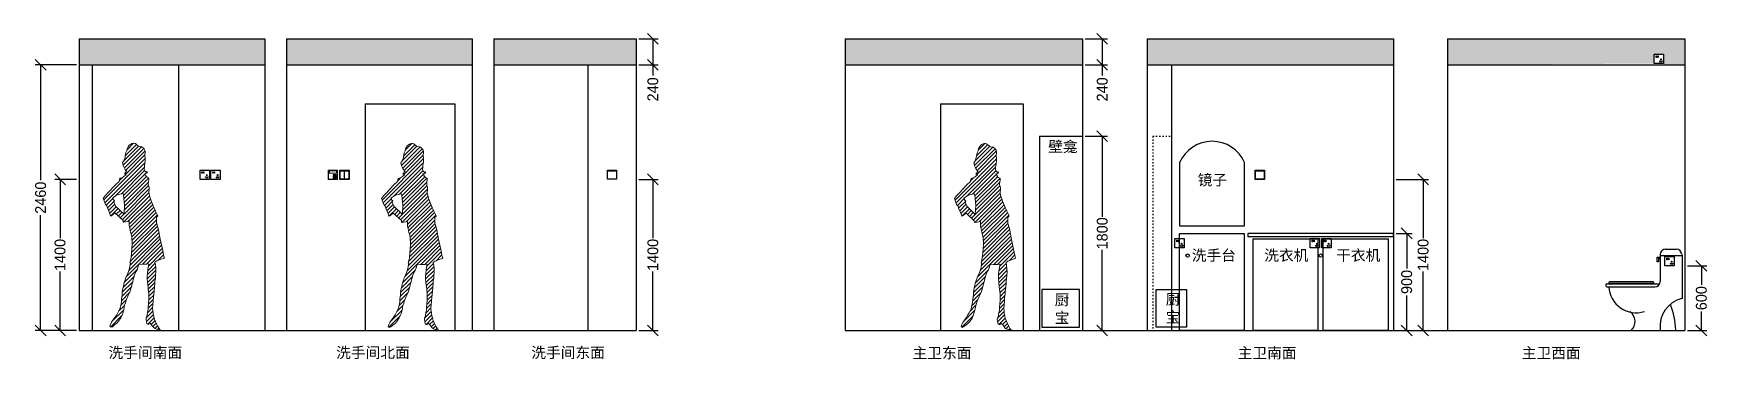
# Model space of a CAD drawing. Header units: millimetres. Extents: x -19825 to 39593, y -31971 to 32026.
# Drawn here: x 9725 to 25239, y -5628 to -2610 of the extents above; entities that cross this region are included whole.
import ezdxf

# ---------------------------------------------------------------- set-up
doc = ezdxf.new("R2010")
doc.units = ezdxf.units.MM
doc.linetypes.add('ACAD_ISO03W100', pattern=[30, 12, -18])
for name, color, linetype in [('blocks', 253, 'Continuous'), ('dim', 7, 'Continuous'), ('lighting', 6, 'Continuous'), ('strong current', 1, 'Continuous'), ('wall', 7, 'Continuous'), ('water supply', 7, 'Continuous')]:
    doc.layers.add(name, color=color, linetype=linetype)
doc.styles.get("Standard").update_dxf_attribs({"font": 'Heiti SC.ttf'})
doc.dimstyles.new('副本 ISO-25', dxfattribs={"dimscale": 40, "dimtxt": 2.5, "dimasz": 2.5, "dimexe": 1.25, "dimexo": 0.625, "dimgap": 0.63, "dimtad": 0, "dimdec": 0, "dimtxsty": 'Standard', "dimblk": 'OBLIQUE', "dimblk1": 'OBLIQUE', "dimblk2": 'OBLIQUE', "dimcen": 2.5, "dimadec": 0, "dimazin": 0, "dimtfac": 1, "dimtdec": 0, "dimtmove": 0, "dimatfit": 3, "dimfxl": 1, "dimarcsym": 0})

msp = doc.modelspace()

# ---------------------------------------------------------------- texts
at = {"transparency": 33554687, "char_height": 100, "attachment_point": 1}
for s, width, insert in [('壁龛', 300.352, (19122.5, -3607)), ('洗手间南面', 796.512, (10419.3, -5513.6, 20)), ('洗手间北面', 796.512, (12527.5, -5513.6, 20)), ('洗手间东面', 796.512, (14335.3, -5513.6, 20)), ('主卫东面', 796.512, (17867.1, -5516.8)), ('主卫南面', 796.512, (20878.3, -5516.8)), ('主卫西面', 796.512, (23509.5, -5516.8))]:
    msp.add_mtext_dynamic_manual_height_columns(s, width=width, gutter_width=500, heights=[0], dxfattribs=dict(at, insert=insert))
at = {"layer": 'blocks', "transparency": 33554687, "char_height": 100, "attachment_point": 1}
for s, width, insert in [('\\pxqc;镜子', 299.782, (20494.2, -3915.4)), ('洗手台', 413.053, (20453.4, -4613)), ('洗衣机', 413.053, (21124.1, -4613)), ('干衣机', 413.053, (21790.7, -4613)), ('厨宝', 76.882, (19183.6, -5024.2)), ('厨宝', 76.882, (20211.3, -5019.3))]:
    msp.add_mtext_dynamic_manual_height_columns(s, width=width, gutter_width=500, heights=[0], dxfattribs=dict(at, insert=insert))

# ---------------------------------------------------------------- blocks, each defined once
blk = doc.blocks.new('A$C559E771F')
at = {"lineweight": 0, "ltscale": 3, "transparency": 33554559}
for p, q in [((204, 1618), (306, 1720)), ((219, 1669), (281, 1731)), ((230, 1697), (241, 1713)), ((241, 1713), (254, 1723)), ((254, 1723), (264, 1728)), ((264, 1728), (274, 1730)), ((274, 1730), (283, 1731)), ((283, 1731), (297, 1728)), ((297, 1728), (306, 1720)), ((306, 1720), (314, 1715)), ((314, 1715), (323, 1708)), ((323, 1708), (336, 1702)), ((5, 1207), (389, 1591)), ((14, 1181), (387, 1554)), ((178, 1555), (184, 1559)), ((185, 1526), (178, 1555)), ((184, 1528), (355, 1698)), ((184, 1559), (190, 1568)), ((190, 1568), (193, 1577)), ((191, 1570), (327, 1706)), ((193, 1577), (198, 1592)), ((195, 1504), (375, 1683)), ((198, 1592), (201, 1603)), ((201, 1603), (202, 1611)), ((202, 1611), (207, 1630)), ((206, 1443), (386, 1623)), ((207, 1630), (210, 1645)), ((208, 1481), (386, 1659)), ((210, 1645), (218, 1663)), ((218, 1663), (222, 1681)), ((222, 1681), (230, 1697)), ((336, 1702), (346, 1699)), ((346, 1699), (352, 1700)), ((352, 1700), (360, 1696)), ((360, 1696), (370, 1688)), ((370, 1688), (378, 1680)), ((378, 1680), (384, 1669)), ((384, 1669), (387, 1656)), ((388, 1639), (385, 1630)), ((385, 1630), (386, 1614)), ((386, 1614), (388, 1599)), ((389, 1565), (386, 1546)), ((387, 1656), (388, 1639)), ((388, 1599), (389, 1583)), ((389, 1583), (389, 1565)), ((111, 1242), (380, 1511)), ((148, 1379), (153, 1408)), ((149, 1387), (176, 1413)), ((153, 1408), (176, 1413)), ((165, 1261), (382, 1478)), ((176, 1413), (194, 1426)), ((194, 1506), (185, 1526)), ((188, 1248), (384, 1445)), ((191, 1216), (399, 1424)), ((203, 1490), (194, 1506)), ((194, 1426), (211, 1440)), ((194, 1184), (419, 1409)), ((196, 1450), (218, 1476)), ((211, 1440), (196, 1450)), ((209, 1479), (203, 1490)), ((218, 1476), (209, 1479)), ((380, 1508), (378, 1493)), ((378, 1493), (381, 1480)), ((381, 1523), (380, 1508)), ((386, 1546), (381, 1523)), ((381, 1480), (390, 1469)), ((394, 1453), (383, 1449)), ((383, 1449), (385, 1444)), ((385, 1444), (389, 1440)), ((389, 1440), (394, 1434)), ((390, 1469), (400, 1466)), ((391, 1452), (406, 1467)), ((404, 1458), (394, 1453)), ((394, 1434), (394, 1428)), ((394, 1428), (405, 1418)), ((400, 1466), (404, 1468)), ((404, 1468), (408, 1466)), ((408, 1466), (404, 1458)), ((405, 1418), (418, 1411)), ((418, 1411), (423, 1406)), ((423, 1406), (421, 1394)), ((0, 1222), (21, 1249)), ((21, 1249), (43, 1272)), ((43, 1272), (114, 1348)), ((85, 1224), (114, 1244)), ((114, 1348), (148, 1379)), ((114, 1244), (139, 1256)), ((139, 1256), (185, 1265)), ((175, 1024), (423, 1272)), ((185, 1265), (188, 1249)), ((188, 1249), (196, 1161)), ((188, 1001), (429, 1242)), ((193, 1076), (425, 1309)), ((194, 1113), (420, 1339)), ((196, 1150), (418, 1372)), ((418, 1374), (417, 1356)), ((417, 1356), (419, 1341)), ((421, 1394), (418, 1374)), ((419, 1341), (425, 1324)), ((425, 1303), (422, 1277)), ((422, 1277), (427, 1252)), ((425, 1324), (425, 1303)), ((427, 1252), (434, 1225)), ((19, 1166), (0, 1222)), ((32, 1152), (19, 1166)), ((26, 1158), (90, 1222)), ((38, 1133), (32, 1152)), ((38, 1134), (103, 1199)), ((58, 1088), (38, 1133)), ((49, 1109), (106, 1167)), ((68, 1060), (58, 1088)), ((59, 1085), (119, 1144)), ((71, 1061), (137, 1127)), ((91, 1221), (85, 1224)), ((92, 1210), (91, 1221)), ((104, 1199), (92, 1210)), ((97, 1189), (104, 1199)), ((113, 1150), (97, 1189)), ((192, 1074), (113, 1150)), ((120, 1074), (155, 1110)), ((138, 1057), (173, 1092)), ((196, 1161), (192, 1074)), ((228, 1006), (438, 1215)), ((240, 982), (448, 1190)), ((244, 951), (458, 1165)), ((250, 922), (468, 1140)), ((257, 894), (479, 1115)), ((264, 865), (490, 1091)), ((434, 1225), (444, 1199)), ((444, 1199), (463, 1153)), ((463, 1153), (484, 1104)), ((484, 1104), (505, 1061)), ((75, 1061), (68, 1060)), ((107, 1086), (75, 1061)), ((183, 1017), (107, 1086)), ((157, 1041), (191, 1075)), ((184, 1001), (183, 1017)), ((209, 1003), (184, 1001)), ((240, 1008), (209, 1003)), ((239, 989), (240, 1008)), ((240, 966), (239, 989)), ((245, 944), (240, 966)), ((253, 907), (245, 944)), ((258, 682), (510, 935)), ((261, 721), (503, 963)), ((265, 831), (502, 1068)), ((265, 760), (495, 990)), ((266, 797), (493, 1023)), ((493, 1048), (492, 996)), ((492, 996), (497, 986)), ((498, 1052), (493, 1048)), ((497, 986), (511, 931)), ((504, 1059), (498, 1052)), ((505, 1061), (504, 1059)), ((511, 931), (525, 858)), ((213, 496), (534, 816)), ((238, 556), (527, 846)), ((247, 600), (522, 875)), ((249, 638), (516, 905)), ((260, 882), (253, 907)), ((264, 862), (260, 882)), ((267, 803), (264, 862)), ((264, 753), (267, 803)), ((363, 611), (540, 787)), ((525, 858), (550, 738)), ((245, 589), (252, 624)), ((246, 625), (257, 674)), ((252, 624), (246, 625)), ((257, 674), (261, 721)), ((261, 721), (264, 753)), ((399, 611), (546, 758)), ((411, 552), (479, 621)), ((418, 595), (552, 728)), ((495, 642), (478, 630)), ((478, 630), (482, 602)), ((526, 655), (495, 642)), ((505, 646), (558, 700)), ((566, 669), (526, 655)), ((550, 738), (559, 695)), ((559, 695), (566, 669)), ((561, 667), (565, 671)), ((183, 395), (287, 499)), ((194, 441), (314, 562)), ((201, 463), (209, 487)), ((209, 487), (220, 513)), ((220, 513), (231, 534)), ((231, 534), (237, 554)), ((237, 554), (245, 589)), ((290, 512), (270, 443)), ((300, 541), (290, 512)), ((314, 561), (300, 541)), ((324, 591), (314, 561)), ((326, 608), (324, 591)), ((362, 611), (326, 608)), ((401, 611), (362, 611)), ((423, 615), (401, 611)), ((406, 477), (485, 556)), ((406, 502), (408, 526)), ((406, 476), (406, 502)), ((409, 445), (406, 476)), ((407, 513), (483, 589)), ((408, 526), (412, 567)), ((409, 444), (485, 520)), ((412, 567), (419, 598)), ((413, 413), (482, 482)), ((419, 598), (423, 615)), ((482, 483), (478, 456)), ((482, 602), (485, 576)), ((484, 509), (482, 483)), ((486, 541), (484, 509)), ((485, 576), (486, 541)), ((168, 274), (244, 350)), ((169, 292), (175, 325)), ((173, 314), (260, 401)), ((175, 352), (272, 449)), ((175, 348), (179, 376)), ((175, 325), (175, 348)), ((179, 376), (186, 407)), ((186, 407), (194, 444)), ((194, 444), (201, 463)), ((228, 315), (212, 279)), ((245, 353), (228, 315)), ((258, 396), (245, 353)), ((270, 443), (258, 396)), ((414, 405), (409, 445)), ((417, 379), (414, 405)), ((417, 382), (477, 442)), ((421, 346), (417, 379)), ((420, 350), (474, 403)), ((421, 315), (470, 364)), ((421, 312), (421, 346)), ((423, 281), (421, 312)), ((423, 282), (467, 325)), ((468, 333), (464, 307)), ((470, 360), (468, 333)), ((474, 401), (470, 360)), ((477, 436), (474, 401)), ((478, 456), (477, 436)), ((80, 80), (189, 189)), ((124, 144), (135, 163)), ((135, 163), (153, 200)), ((141, 176), (195, 231)), ((153, 200), (161, 231)), ((161, 231), (167, 263)), ((162, 232), (214, 285)), ((167, 263), (169, 292)), ((189, 189), (177, 149)), ((193, 214), (189, 189)), ((196, 232), (193, 214)), ((204, 254), (196, 232)), ((212, 279), (204, 254)), ((397, 114), (459, 176)), ((406, 143), (410, 167)), ((409, 161), (457, 210)), ((410, 167), (416, 192)), ((416, 204), (460, 248)), ((416, 214), (419, 247)), ((416, 192), (416, 214)), ((418, 242), (463, 286)), ((419, 247), (423, 281)), ((459, 234), (457, 206)), ((457, 206), (458, 183)), ((458, 183), (461, 162)), ((463, 274), (459, 234)), ((461, 162), (465, 136)), ((464, 307), (463, 274)), ((61, 37), (67, 55)), ((63, 31), (61, 37)), ((70, 29), (63, 31)), ((66, 30), (172, 137)), ((67, 55), (76, 74)), ((84, 33), (70, 29)), ((76, 74), (92, 97)), ((105, 51), (84, 33)), ((92, 97), (108, 118)), ((124, 65), (105, 51)), ((108, 118), (124, 144)), ((142, 84), (124, 65)), ((163, 116), (142, 84)), ((177, 149), (163, 116)), ((396, 100), (397, 115)), ((399, 86), (396, 100)), ((397, 115), (400, 124)), ((399, 81), (464, 145)), ((403, 60), (399, 86)), ((400, 124), (403, 124)), ((403, 124), (406, 143)), ((421, 54), (403, 60)), ((411, 57), (470, 116)), ((424, 65), (421, 60)), ((421, 60), (421, 54)), ((429, 66), (424, 65)), ((435, 65), (429, 66)), ((439, 60), (435, 65)), ((444, 55), (439, 60)), ((444, 55), (479, 90)), ((456, 39), (444, 55)), ((467, 25), (456, 39)), ((459, 35), (489, 65)), ((465, 136), (470, 116)), ((479, 17), (467, 25)), ((470, 116), (478, 92)), ((478, 92), (483, 80)), ((478, 18), (502, 42)), ((496, 10), (479, 17)), ((483, 80), (492, 56)), ((492, 56), (494, 56)), ((494, 56), (506, 35)), ((519, 0), (496, 10)), ((503, 8), (514, 19)), ((506, 35), (516, 17)), ((516, 17), (528, 3)), ((526, 0), (519, 0)), ((528, 3), (526, 0))]:
    blk.add_line(p, q, dxfattribs=at)
blk = doc.blocks.new('socket-5')
at = {"layer": 'strong current'}
blk.add_lwpolyline([(-43, 85, -0.414214), (-42, 86), (42, 86, -0.414214), (43, 85), (43, 1, -0.414214), (42, 0), (-42, 0, -0.414214), (-43, 1)], format="xyb", close=True, dxfattribs=at)
for points in [[(-26, 70), (-23, 70), (-23, 56), (-26, 56)], [(-11, 70), (-8, 70), (-8, 56), (-11, 56)], [(7, 22), (9, 24), (16, 14), (14, 12)], [(18, 44), (21, 44), (21, 32), (18, 32)], [(30, 24), (32, 22), (25, 12), (23, 14)]]:
    blk.add_lwpolyline(points, close=True, dxfattribs=at)
blk = doc.blocks.new('_Oblique')
at = {"color": 0, "linetype": 'ByBlock', "lineweight": -2}
blk.add_line((-0.5, -0.5), (0.5, 0.5), dxfattribs=at)
blk = doc.blocks.new('*D378')
at = {"layer": 'dim', "color": 0, "lineweight": -2, "transparency": 16777216}
for p, q in [((10123, -3960), (9921, -3960)), ((9971, -3960), (9971, -4506)), ((9971, -5360), (9971, -4814)), ((10123, -5360), (9921, -5360))]:
    blk.add_line(p, q, dxfattribs=at)
at = {"layer": 'dim', "color": 0, "lineweight": -2, "transparency": 16777216, "xscale": 100, "yscale": 100, "zscale": 100}
for p, rotation in [((9971, -3960), 90), ((9971, -5360), 270)]:
    blk.add_blockref('_Oblique', p, dxfattribs=dict(at, rotation=rotation))
at = {"layer": 'dim', "color": 0, "transparency": 16777216, "insert": (9971, -4660), "char_height": 100, "attachment_point": 5, "rotation": 90}
blk.add_mtext('1400', dxfattribs=at)
blk = doc.blocks.new('*D379')
at = {"layer": 'dim', "color": 0, "lineweight": -2, "transparency": 16777216}
for p, q in [((10123, -2900), (9741, -2900)), ((9791, -2900), (9791, -3968)), ((9791, -5360), (9791, -4292)), ((10123, -5360), (9741, -5360))]:
    blk.add_line(p, q, dxfattribs=at)
at = {"layer": 'dim', "color": 0, "lineweight": -2, "transparency": 16777216, "xscale": 100, "yscale": 100, "zscale": 100}
for p, rotation in [((9791, -2900), 90), ((9791, -5360), 270)]:
    blk.add_blockref('_Oblique', p, dxfattribs=dict(at, rotation=rotation))
at = {"layer": 'dim', "color": 0, "transparency": 16777216, "insert": (9791, -4130), "char_height": 100, "attachment_point": 5, "rotation": 90}
blk.add_mtext('2460', dxfattribs=at)
blk = doc.blocks.new('switch - 2 gang 2 way')
at = {"transparency": 33554687}
blk.add_lwpolyline([(-43, 85, -0.414214), (-42, 86), (42, 86, -0.414214), (43, 85), (43, 1, -0.414214), (42, 0), (-42, 0, -0.414214), (-43, 1)], format="xyb", close=True, dxfattribs=at)
for points in [[(-41, 84), (-1, 84), (-1, 2), (-41, 2)], [(-36, 79), (-7, 79), (-7, 76), (-36, 76)], [(1, 84), (41, 84), (41, 2), (1, 2)], [(6, 79), (36, 79), (36, 76), (6, 76)]]:
    blk.add_lwpolyline(points, close=True, dxfattribs=at)
blk = doc.blocks.new('switch - 1 gang')
at = {"transparency": 33554687}
blk.add_lwpolyline([(-43, 85, -0.414214), (-42, 86), (42, 86, -0.414214), (43, 85), (43, 1, -0.414214), (42, 0), (-42, 0, -0.414214), (-43, 1)], format="xyb", close=True, dxfattribs=at)
for points in [[(-41, 84), (41, 84), (41, 2), (-41, 2)], [(-33, 79), (33, 79), (33, 76), (-33, 76)]]:
    blk.add_lwpolyline(points, close=True, dxfattribs=at)
blk = doc.blocks.new('*D380')
at = {"layer": 'dim', "color": 0, "lineweight": -2, "transparency": 16777216}
for p, q in [((25046, -4760), (25223, -4760)), ((25173, -4760), (25173, -4936)), ((25173, -5360), (25173, -5184)), ((25046, -5360), (25223, -5360))]:
    blk.add_line(p, q, dxfattribs=at)
at = {"layer": 'dim', "color": 0, "lineweight": -2, "transparency": 16777216, "xscale": 100, "yscale": 100, "zscale": 100}
for p, rotation in [((25173, -4760), 90), ((25173, -5360), 270)]:
    blk.add_blockref('_Oblique', p, dxfattribs=dict(at, rotation=rotation))
at = {"layer": 'dim', "color": 0, "transparency": 16777216, "insert": (25173, -5060), "char_height": 100, "attachment_point": 5, "rotation": 90}
blk.add_mtext('600', dxfattribs=at)
blk = doc.blocks.new('*D381')
at = {"layer": 'dim', "color": 0, "lineweight": -2, "transparency": 16777216}
for p, q in [((19466, -3560), (19674, -3560)), ((19624, -3560), (19624, -4306)), ((19624, -5360), (19624, -4614)), ((19466, -5360), (19674, -5360))]:
    blk.add_line(p, q, dxfattribs=at)
at = {"layer": 'dim', "color": 0, "lineweight": -2, "transparency": 16777216, "xscale": 100, "yscale": 100, "zscale": 100}
for p, rotation in [((19624, -3560), 90), ((19624, -5360), 270)]:
    blk.add_blockref('_Oblique', p, dxfattribs=dict(at, rotation=rotation))
at = {"layer": 'dim', "color": 0, "transparency": 16777216, "insert": (19624, -4460), "char_height": 100, "attachment_point": 5, "rotation": 90}
blk.add_mtext('1800', dxfattribs=at)
blk = doc.blocks.new('*D382')
at = {"layer": 'dim', "color": 0, "lineweight": -2, "transparency": 16777216}
for p, q in [((22346, -4460), (22494, -4460)), ((22444, -4460), (22444, -4784)), ((22444, -5360), (22444, -5036)), ((22346, -5360), (22494, -5360))]:
    blk.add_line(p, q, dxfattribs=at)
at = {"layer": 'dim', "color": 0, "lineweight": -2, "transparency": 16777216, "xscale": 100, "yscale": 100, "zscale": 100}
for p, rotation in [((22444, -4460), 90), ((22444, -5360), 270)]:
    blk.add_blockref('_Oblique', p, dxfattribs=dict(at, rotation=rotation))
at = {"layer": 'dim', "color": 0, "transparency": 16777216, "insert": (22444, -4910), "char_height": 100, "attachment_point": 5, "rotation": 90}
blk.add_mtext('900', dxfattribs=at)
blk = doc.blocks.new('*D383')
at = {"layer": 'dim', "color": 0, "lineweight": -2, "transparency": 16777216}
for p, q in [((22346, -3960), (22646, -3960)), ((22596, -3960), (22596, -4506)), ((22596, -5360), (22596, -4814)), ((22346, -5360), (22646, -5360))]:
    blk.add_line(p, q, dxfattribs=at)
at = {"layer": 'dim', "color": 0, "lineweight": -2, "transparency": 16777216, "xscale": 100, "yscale": 100, "zscale": 100}
for p, rotation in [((22596, -3960), 90), ((22596, -5360), 270)]:
    blk.add_blockref('_Oblique', p, dxfattribs=dict(at, rotation=rotation))
at = {"layer": 'dim', "color": 0, "transparency": 16777216, "insert": (22596, -4660), "char_height": 100, "attachment_point": 5, "rotation": 90}
blk.add_mtext('1400', dxfattribs=at)
blk = doc.blocks.new('*D384')
at = {"layer": 'dim', "color": 0, "lineweight": -2, "transparency": 16777216}
for p, q in [((15333, -3960), (15512, -3960)), ((15462, -3960), (15462, -4506)), ((15462, -5360), (15462, -4814)), ((15333, -5360), (15512, -5360))]:
    blk.add_line(p, q, dxfattribs=at)
at = {"layer": 'dim', "color": 0, "lineweight": -2, "transparency": 16777216, "xscale": 100, "yscale": 100, "zscale": 100}
for p, rotation in [((15462, -3960), 90), ((15462, -5360), 270)]:
    blk.add_blockref('_Oblique', p, dxfattribs=dict(at, rotation=rotation))
at = {"layer": 'dim', "color": 0, "transparency": 16777216, "insert": (15462, -4660), "char_height": 100, "attachment_point": 5, "rotation": 90}
blk.add_mtext('1400', dxfattribs=at)
blk = doc.blocks.new('A$C32676E59')
for p, q in [((0.503, 0.704), (0.503, 0.454)), ((0.503, 0.678), (0.503, 0.668)), ((0.504, 0.696), (0.702, 0.696)), ((0.553, 0.754), (0.653, 0.754)), ((0.707, 0.701), (0.707, 0.295)), ((0, 0.422), (0, 0.414)), ((0.01, 0.432), (0.497, 0.432)), ((0.01, 0.404), (0.453, 0.404)), ((0.103, 0.435), (0.103, 0.432)), ((0.303, 0.435), (0.303, 0.432)), ((0.231, 0.001), (0.649, 0.001)), ((0.503, 0.068), (0.503, 0.004)), ((0.503, 0.068), (0.503, 0.004))]:
    blk.add_line(p, q)
for points in [[(0.488, 0.636), (0.475, 0.636), (0.475, 0.681), (0.488, 0.681)], [(0.504, 0.668), (0.491, 0.668), (0.491, 0.678), (0.504, 0.678)]]:
    blk.add_lwpolyline(points, close=True)
blk.add_lwpolyline([(0.442, 0.435), (0.03, 0.435), (0.03, 0.445, -0.414214), (0.04, 0.455), (0.432, 0.455, -0.414214), (0.442, 0.445)], format="xyb", close=True)
for centre, radius, start, end in [((0.553, 0.704), 0.05, 90, 180), ((0.653, 0.704), 0.05, 0, 90), ((0.01, 0.422), 0.01, 90, 180), ((0.01, 0.414), 0.01, 180, 270), ((0.282, 0.42), 0.255, 183.2635, 287.057), ((0.453, 0.454), 0.05, 270, 0), ((0.16, 0.084), 0.111, 311.1992, 54.4387), ((0.768, 0.038), 0.267, 104.0957, 186.0818), ((-0.092, -0.026), 0.74, 2.3719, 21.307)]:
    blk.add_arc(centre, radius, start, end)
blk = doc.blocks.new('*D411')
at = {"layer": 'wall', "color": 0, "lineweight": -2, "transparency": 16777216}
for p, q in [((19466, -2660), (19674, -2660)), ((19624, -2660), (19624, -2900)), ((19466, -2900), (19674, -2900)), ((19624, -2900), (19624, -3000))]:
    blk.add_line(p, q, dxfattribs=at)
at = {"layer": 'wall', "color": 0, "lineweight": -2, "transparency": 16777216, "xscale": 100, "yscale": 100, "zscale": 100}
for p, rotation in [((19624, -2660), 90), ((19624, -2900), 270)]:
    blk.add_blockref('_Oblique', p, dxfattribs=dict(at, rotation=rotation))
at = {"layer": 'wall', "color": 0, "transparency": 16777216, "insert": (19624, -3127), "char_height": 100, "attachment_point": 5, "rotation": 90}
blk.add_mtext('240', dxfattribs=at)
blk = doc.blocks.new('*D412')
at = {"layer": 'wall', "color": 0, "lineweight": -2, "transparency": 16777216}
for p, q in [((15333, -2660), (15512, -2660)), ((15462, -2660), (15462, -2900)), ((15333, -2900), (15512, -2900)), ((15462, -2900), (15462, -3000))]:
    blk.add_line(p, q, dxfattribs=at)
at = {"layer": 'wall', "color": 0, "lineweight": -2, "transparency": 16777216, "xscale": 100, "yscale": 100, "zscale": 100}
for p, rotation in [((15462, -2660), 90), ((15462, -2900), 270)]:
    blk.add_blockref('_Oblique', p, dxfattribs=dict(at, rotation=rotation))
at = {"layer": 'wall', "color": 0, "transparency": 16777216, "insert": (15462, -3127), "char_height": 100, "attachment_point": 5, "rotation": 90}
blk.add_mtext('240', dxfattribs=at)

# ---------------------------------------------------------------- dimensions: what is measured, and where the dimension line sits
at = {"layer": 'dim', "transparency": 33554687}
for base, p1, p2, picture, middle in [((9790.5, -2900), (10147.8, -5360, 40), (10147.8, -2900, 40), '*D379', (9790.5, -4130)), ((19624.3, -3560), (19441.4, -5360, 40), (19441.4, -3560, 40), '*D381', (19624.3, -4460)), ((9970.7, -3960), (10147.8, -5360, 40), (10147.8, -3960, 40), '*D378', (9970.7, -4660)), ((15462, -3960), (15307.8, -5360, 40), (15307.8, -3960, 40), '*D384', (15462, -4660)), ((22596.4, -3960), (22321.4, -5360, 40), (22321.4, -3960, 40), '*D383', (22596.4, -4660)), ((22444.5, -4460), (22321.4, -5360, 40), (22321.4, -4460, 40), '*D382', (22444.5, -4910)), ((25173.5, -4760), (25021.4, -5360, 40), (25021.4, -4760, 40), '*D380', (25173.5, -5060))]:
    dim = msp.add_linear_dim(base=base, p1=p1, p2=p2, angle=90, dimstyle='副本 ISO-25', dxfattribs=at)
    dim.commit()
    dim.dimension.update_dxf_attribs({"geometry": picture, "text_midpoint": middle})
at = {"layer": 'wall', "transparency": 33554687}
for base, p1, p2, picture, middle in [((15462, -2900), (15307.8, -2660, 40), (15307.8, -2900, 40), '*D412', (15462, -3126.8)), ((19624.3, -2900), (19441.4, -2660, 40), (19441.4, -2900, 40), '*D411', (19624.3, -3126.8))]:
    dim = msp.add_linear_dim(base=base, p1=p1, p2=p2, angle=90, dimstyle='副本 ISO-25', dxfattribs=at)
    dim.commit()
    dim.dimension.update_dxf_attribs({"geometry": picture, "text_midpoint": middle})

# ---------------------------------------------------------------- hatches: boundary and pattern name
at = {"layer": 'wall', "transparency": 33554559}
h = msp.add_hatch(dxfattribs=at)
h.set_pattern_fill('AR-HBONE', color=256)
h.paths.add_polyline_path([(11867.8, -2660), (10147.8, -2660), (10147.8, -2900), (11867.8, -2900)])
h.paths.add_polyline_path([(13787.8, -2660), (12067.8, -2660), (12067.8, -2900), (13787.8, -2900)])
h.paths.add_polyline_path([(15307.8, -2660), (13987.8, -2660), (13987.8, -2900), (15307.8, -2900)])
h.paths.add_polyline_path([(19441.4, -2660), (17241.4, -2660), (17241.4, -2900), (19441.4, -2900)])
h.paths.add_polyline_path([(21573.1, -2660), (20041.4, -2660), (20041.4, -2900), (21520.8, -2900)])
h.paths.add_polyline_path([(22321.4, -2660), (21573.1, -2660), (21520.8, -2900), (22321.4, -2900)])
h.paths.add_polyline_path([(25021.4, -2660), (22821.4, -2660), (22821.4, -2900), (24737.6, -2887.7, -0.4142136), (24737, -2887.1), (24737, -2801.7), (24823, -2801.7), (24823, -2900), (25021.4, -2900)])

# ---------------------------------------------------------------- linework, layer by layer
at = {"transparency": 33554687}
for p, q in [((10147.8, -2660, 40), (11867.8, -2660, 40)), ((10147.8, -2660, 40), (10147.8, -5360, 40)), ((11867.8, -2660, 40), (11867.8, -5360, 40)), ((12067.8, -2660, 40), (12067.8, -5360, 40)), ((12067.8, -2660, 40), (13787.8, -2660, 40)), ((13787.8, -2660, 40), (13787.8, -5360, 40)), ((13987.8, -2660, 40), (13987.8, -5360, 40)), ((13987.8, -2660, 40), (15307.8, -2660, 40)), ((15307.8, -2660, 40), (15307.8, -5360, 40)), ((17241.4, -2660, 40), (17241.4, -5360, 40)), ((17241.4, -2660, 40), (19441.4, -2660, 45.6)), ((19441.4, -2660, 40), (19441.4, -5360, 40)), ((20041.4, -2660, 40), (20041.4, -5360, 40)), ((20041.4, -2660, 46.2), (22321.4, -2660, 52)), ((22321.4, -2660, 40), (22321.4, -5360, 40)), ((22821.4, -2660, 40), (22821.4, -5360, 40)), ((22821.4, -2660, 53.3), (25021.4, -2660, 58.9)), ((25021.4, -2660, 40), (25021.4, -5360, 40)), ((10147.8, -2900, 40), (11867.8, -2900, 40)), ((10267.8, -2900, 40), (10267.8, -5360, 40)), ((11067.8, -2900, 40), (11067.8, -5360, 40)), ((12067.8, -2900, 40), (13787.8, -2900, 40)), ((13987.8, -2900, 40), (15307.8, -2900, 40)), ((14857.8, -2900, 40), (14857.8, -5360, 40)), ((17241.4, -2900, 40), (19441.4, -2900, 40)), ((20041.4, -2900, 40), (22321.4, -2900, 40)), ((20266.4, -2900, 40), (20266.4, -5360, 40)), ((22821.4, -2900, 40), (25021.4, -2900, 40)), ((12797.8, -3260, 40), (13627.8, -3260, 40)), ((12797.8, -3260, 40), (12797.8, -5360, 40)), ((13627.8, -3260, 40), (13627.8, -5360, 40)), ((18126.4, -3260, 40), (18891.4, -3260, 40)), ((18126.4, -3260, 40), (18126.4, -5360, 40)), ((18891.4, -3260, 40), (18891.4, -5360, 40)), ((10147.8, -5360, 40), (15307.8, -5360, 40)), ((17241.4, -5360, 40), (25021.4, -5360, 40))]:
    msp.add_line(p, q, dxfattribs=at)
at = {"layer": 'blocks', "linetype": 'ACAD_ISO03W100', "transparency": 33554687}
for q in [(20266.4, -3560, 40), (20091.4, -5360, 40)]:
    msp.add_line((20091.4, -3560, 40), q, dxfattribs=at)
at = {"layer": 'blocks', "transparency": 33554687}
msp.add_lwpolyline([(20340.4, -3803.4), (20340.4, -4390.2), (20942.6, -4390.2), (20942.6, -3803.4)], dxfattribs=at)
at = {"layer": 'blocks', "transparency": 33554687, "elevation": 40}
for points in [[(20339.4, -4460), (20939.4, -4460), (20939.4, -5360), (20339.4, -5360)], [(20971.4, -4490), (22321.4, -4490), (22321.4, -4460), (20971.4, -4460)], [(21021.4, -4510), (21621.4, -4510), (21621.4, -5360), (21021.4, -5360)], [(21671.4, -4510), (22271.4, -4510), (22271.4, -5360), (21671.4, -5360)]]:
    msp.add_lwpolyline(points, close=True, dxfattribs=at)
at = {"layer": 'blocks', "transparency": 33554687}
for points in [[(19063.1, -5328.8), (19413.1, -5328.8), (19413.1, -4978.8), (19063.1, -4978.8)], [(20123.3, -4978.8), (20403.3, -4978.8), (20403.3, -5328.8), (20123.3, -5328.8)]]:
    msp.add_lwpolyline(points, close=True, dxfattribs=at)
msp.add_arc((20641.5, -3937.3), 329.6, 23.98203, 156.01797, dxfattribs=at)
at = {"layer": 'lighting', "lineweight": 5, "elevation": 40}
msp.add_lwpolyline([(12455.4, -3874.8, -0.4142136), (12456, -3874.2), (12540.8, -3874.2, -0.4142136), (12541.4, -3874.8), (12541.4, -3959.6, -0.4142136), (12540.8, -3960.2), (12456, -3960.2, -0.4142136), (12455.4, -3959.6)], format="xyb", close=True, dxfattribs=at)
for points in [[(12457, -3875.7), (12539.5, -3875.7), (12539.5, -3958.6), (12457, -3958.6)], [(12465.5, -3881.3), (12531, -3881.3), (12531, -3901.7), (12465.5, -3901.7)], [(12531, -3913.9), (12499.9, -3913.9), (12499.9, -3922.4), (12531, -3922.4)], [(12531, -3927.1), (12499.9, -3927.1), (12499.9, -3935.6), (12531, -3935.6)], [(12531, -3940.2), (12499.9, -3940.2), (12499.9, -3948.7), (12531, -3948.7)]]:
    msp.add_lwpolyline(points, close=True, dxfattribs=at)
at = {"layer": 'wall', "transparency": 33554687}
for q in [(19041.4, -5360, 40), (19441.4, -3560, 40)]:
    msp.add_line((19041.4, -3560, 40), q, dxfattribs=at)
at = {"layer": 'water supply', "color": 3, "transparency": 33554687}
for centre in [(20414.4, -4665.5), (21646.8, -4665.5)]:
    msp.add_circle(centre, 15, dxfattribs=at)

# ---------------------------------------------------------------- block references
at = {"layer": 'blocks', "transparency": 33554687}
for p in [(10371.5, -5357.5), (18255.9, -5359.7, 40)]:
    msp.add_blockref('A$C559E771F', p, dxfattribs=at)
at = {"layer": 'blocks', "lineweight": 5, "transparency": 33554687}
msp.add_blockref('A$C559E771F', (12949.5, -5359.5, 40), dxfattribs=at)
at = {"layer": 'blocks', "color": 7, "transparency": 33554687, "xscale": 1000, "yscale": 1000, "zscale": 1000}
msp.add_blockref('A$C32676E59', (24288.2, -5360, 40), dxfattribs=at)
at = {"layer": 'lighting', "lineweight": 5, "transparency": 33554687}
msp.add_blockref('switch - 2 gang 2 way', (12604.8, -3960.2, 40), dxfattribs=at)
at = {"layer": 'lighting', "transparency": 33554687}
for p in [(15082.9, -3959.7), (21083.3, -3960, 40)]:
    msp.add_blockref('switch - 1 gang', p, dxfattribs=at)
at = {"layer": 'strong current', "transparency": 33554687}
for p in [(24780, -2887.7), (11310.8, -3960, 40), (11410.8, -3960, 40), (20339.4, -4594.4, 60), (21594.1, -4594.4), (21701.9, -4594.4), (24878.4, -4760, 40)]:
    msp.add_blockref('socket-5', p, dxfattribs=at)

msp.set_redraw_order([(e.dxf.handle, doc.entitydb.next_handle()) for e in msp.query("TEXT MTEXT ATTDEF DIMENSION ARC_DIMENSION")])  # texts and dimensions are drawn at this point

doc.saveas('drawing.dxf')
